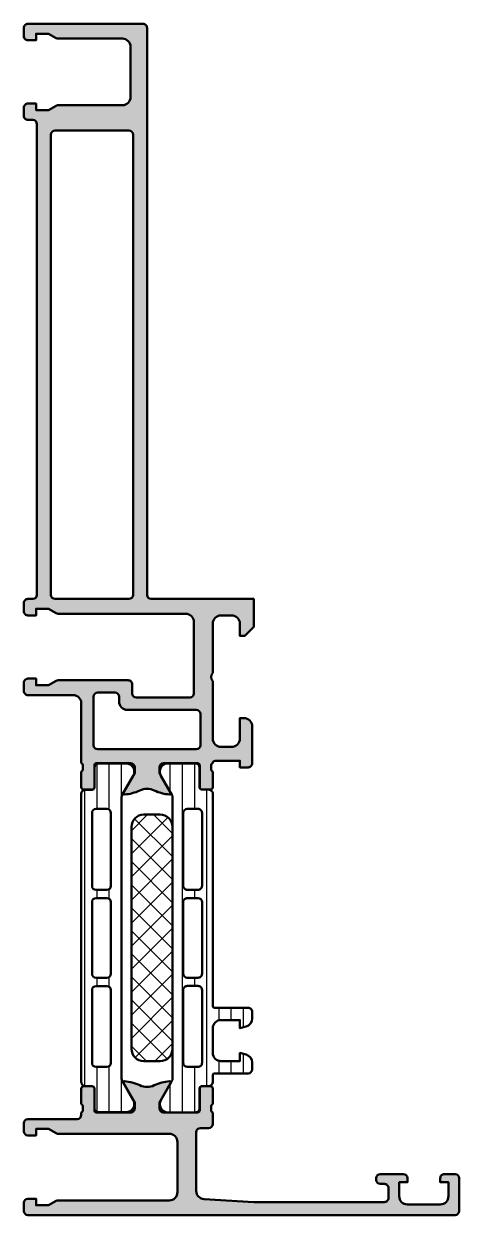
# Model space of a CAD drawing. Extents: x 0 to 53, y 0 to 145.
import ezdxf

# ---------------------------------------------------------------- set-up
doc = ezdxf.new("R2010")
doc.units = 0
for name, color, linetype, lineweight in [('0S-Alu contour', 7, 'Continuous', 50), ('0S-Alu hatch', 252, 'Continuous', 25), ('0S-Plastic contour', 254, 'Continuous', 50), ('0S-Plastic hatch', 253, 'Continuous', 25), ('0S-PT contour', 91, 'Continuous', 50), ('0S-PT hatch', 103, 'Continuous', 25)]:
    doc.layers.add(name, color=color, linetype=linetype, lineweight=lineweight)
pattern_1 = [(90, (0, 0), (-1.4859, 0), [])]

# ---------------------------------------------------------------- blocks, each defined once
blk = doc.blocks.new('503230__B120018D_7B92_4B09_B96F_3256F4E47A55_')
at = {"layer": '0S-Alu hatch'}
h = blk.add_hatch(color=256, dxfattribs=at)
edge = h.paths.add_edge_path()
edge.add_line((15.49999999999996, 74.99999999999996), (27.99999999999996, 74.99999999999996))
edge.add_line((27.99999999999996, 74.99999999999996), (27.99999999999996, 71.59999999999995))
edge.add_line((27.99999999999996, 71.59999999999995), (26.89999999999996, 70.49999999999996))
edge.add_line((26.89999999999996, 70.49999999999996), (26.29999999999995, 70.49999999999996))
edge.add_line((26.29999999999995, 70.49999999999996), (26.29999999999995, 71.99999999999997))
edge.add_arc((25.29999999999996, 71.99999999999997), 1, 0, 90)
edge.add_line((25.29999999999996, 72.99999999999997), (23.99999999999996, 72.99999999999997))
edge.add_arc((23.99999999999996, 71.99999999999997), 1, 90, 180)
edge.add_line((22.99999999999996, 71.99999999999997), (22.99999999999996, 65.99999999999996))
edge.add_arc((23.52499999999996, 65.49999999999996), 0.7250000000000015, 136.3971810272967, 223.6028189727035)
edge.add_line((22.99999999999996, 64.99999999999996), (22.99999999999996, 57.99999999999996))
edge.add_arc((23.99999999999996, 57.99999999999996), 1, 180, 270)
edge.add_line((23.99999999999996, 56.99999999999995), (25.29999999999996, 56.99999999999995))
edge.add_arc((25.29999999999996, 57.99999999999997), 1.000000000000007, 270, 360)
edge.add_line((26.29999999999996, 57.99999999999997), (26.29999999999997, 60.49999999999996))
edge.add_line((26.29999999999997, 60.49999999999996), (26.79999999999996, 60.49999999999996))
edge.add_ellipse((26.79999999999995, 59.49999999999995), major_axis=(-1.000000000000007, 0), ratio=1, start_angle=180, end_angle=269.99999999999983, ccw=False)
edge.add_line((27.79999999999996, 59.49999999999995), (27.79999999999996, 54.99999999999995))
edge.add_ellipse((27.29999999999996, 54.99999999999994), major_axis=(-0.4999999999999965, 0), ratio=1, start_angle=89.9999999999996, end_angle=180, ccw=False)
edge.add_line((27.29999999999995, 54.49999999999995), (26.29999999999997, 54.49999999999995))
edge.add_line((26.29999999999997, 54.49999999999995), (26.29999999999997, 55.29999999999995))
edge.add_line((26.29999999999997, 55.29999999999995), (23.29999999999996, 55.29999999999995))
edge.add_arc((23.29999999999996, 54.99999999999996), 0.2999999999999971, 90, 180)
edge.add_arc((23.09999999999996, 54.71715728752534), 0.3000000000000055, 109.4712206344922, 180)
edge.add_line((22.79999999999996, 54.71715728752534), (22.79999999999997, 54.28284271247457))
edge.add_arc((23.09999999999996, 54.28284271247457), 0.2999999999999971, 180, 250.5287793655103)
edge.add_line((22.99999999999997, 53.99999999999995), (22.99999999999997, 52.09999999999999))
edge.add_ellipse((22.69999999999994, 52.09999999999999), major_axis=(-0.3000000000000327, 0), ratio=1, start_angle=89.99999999999869, end_angle=180, ccw=False)
edge.add_line((22.69999999999993, 51.79999999999996), (21.71000000000001, 51.79999999999996))
edge.add_ellipse((21.71000000000002, 52.1), major_axis=(-0.3000000000000469, 0), ratio=1, start_angle=0, end_angle=89.9999999999979, ccw=False)
edge.add_line((21.40999999999997, 52.09999999999999), (21.40999999999997, 54.79999999999995))
edge.add_arc((21.20999999999996, 54.79999999999995), 0.2000000000000028, 0, 90)
edge.add_line((21.20999999999996, 54.99999999999996), (16.99999999999997, 54.99999999999996))
edge.add_arc((16.99999999999997, 54.49999999999995), 0.5, 90, 180)
edge.add_line((16.49999999999997, 54.49999999999995), (16.49999999999997, 53.79999999999996))
edge.add_line((16.49999999999997, 53.79999999999996), (17.88149545762233, 51.4071796769724))
edge.add_ellipse((17.76188021535166, 51.33811978464827), major_axis=(-0.1381197846483061, 0), ratio=1, start_angle=86.34845086326652, end_angle=209.9999999999943, ccw=False)
edge.add_ellipse((18.07152568839028, 56.19012956508521), major_axis=(-5.000000000000094, 0), ratio=1, start_angle=63.973335436396326, end_angle=86.34845086325862, ccw=False)
edge.add_arc((14.99999999999996, 49.89999999999995), 2.000000000000003, 63.97333543639591, 116.026664563604)
edge.add_ellipse((11.92847431160964, 56.19012956508512), major_axis=(-5.000000000000002, 0), ratio=1, start_angle=93.65154913674161, end_angle=116.02666456360421, ccw=False)
edge.add_ellipse((12.23811978464826, 51.33811978464826), major_axis=(-0.1381197846483007, 0), ratio=1, start_angle=-30.000000000002274, end_angle=93.65154913674257, ccw=False)
edge.add_line((12.11850454237759, 51.40717967697241), (13.49999999999996, 53.79999999999996))
edge.add_line((13.49999999999996, 53.79999999999996), (13.49999999999996, 54.49999999999995))
edge.add_arc((12.99999999999996, 54.49999999999995), 0.5000000000000018, 0, 90)
edge.add_line((12.99999999999996, 54.99999999999996), (8.789999999999964, 54.99999999999996))
edge.add_arc((8.789999999999964, 54.79999999999995), 0.2000000000000028, 90, 180)
edge.add_line((8.58999999999996, 54.79999999999995), (8.58999999999996, 52.09999999999999))
edge.add_ellipse((8.289999999999926, 52.09999999999999), major_axis=(-0.3000000000000344, 0), ratio=1, start_angle=89.99999999999898, end_angle=180, ccw=False)
edge.add_line((8.28999999999992, 51.79999999999996), (7.299999999999997, 51.79999999999996))
edge.add_ellipse((7.299999999999991, 52.09999999999999), major_axis=(-0.3000000000000327, 0), ratio=1, start_angle=0, end_angle=90.00000000000102, ccw=False)
edge.add_line((6.999999999999957, 52.09999999999999), (6.999999999999957, 53.99999999999995))
edge.add_arc((6.899999999999963, 54.28284271247457), 0.2999999999999979, 289.4712206344897, 360)
edge.add_line((7.199999999999961, 54.28284271247457), (7.19999999999996, 54.71715728752534))
edge.add_arc((6.899999999999963, 54.71715728752534), 0.2999999999999998, 0, 70.52877936550998)
edge.add_line((6.999999999999959, 54.99999999999996), (6.999999999999957, 62.29999999999995))
edge.add_arc((5.999999999999957, 62.29999999999995), 0.9999999999999991, 0, 90)
edge.add_line((5.999999999999957, 63.29999999999995), (0.4999999999999858, 63.29999999999994))
edge.add_ellipse((0.4999999999999811, 63.79999999999994), major_axis=(-0.4999999999999929, 0), ratio=1, start_angle=0, end_angle=90.00000000000063, ccw=False)
edge.add_line((-1.42e-14, 63.79999999999995), (-1.42e-14, 64.79999999999995))
edge.add_ellipse((0.499999999999981, 64.79999999999995), major_axis=(-0.4999999999999952, 0), ratio=1, start_angle=269.99999999999943, end_angle=360, ccw=False)
edge.add_line((0.4999999999999858, 65.29999999999995), (1.499999999999957, 65.29999999999995))
edge.add_line((1.499999999999957, 65.29999999999995), (1.499999999999957, 64.49999999999994))
edge.add_line((1.499999999999957, 64.49999999999994), (2.999999999999957, 64.49999999999994))
edge.add_line((2.999999999999957, 64.49999999999994), (3.923205080756844, 65.03301270189218))
edge.add_ellipse((4.173205080756866, 64.59999999999982), major_axis=(-0.5000000000001137, 0), ratio=1, start_angle=270.00000000000256, end_angle=299.9999999999954, ccw=False)
edge.add_line((4.173205080756844, 65.09999999999995), (12.69999999999996, 65.09999999999995))
edge.add_ellipse((12.69999999999996, 64.59999999999995), major_axis=(-0.5, 0), ratio=1, start_angle=180, end_angle=270.0000000000006, ccw=False)
edge.add_line((13.19999999999996, 64.59999999999995), (13.19999999999996, 63.49999999999996))
edge.add_arc((13.69999999999996, 63.49999999999996), 0.5, 180, 270)
edge.add_line((13.69999999999996, 62.99999999999996), (20.19999999999996, 62.99999999999996))
edge.add_arc((20.19999999999996, 63.49999999999996), 0.5, 270, 360)
edge.add_line((20.69999999999996, 63.49999999999996), (20.69999999999996, 72.19999999999996))
edge.add_arc((19.69999999999996, 72.19999999999996), 1.000000000000003, 0, 90)
edge.add_line((19.69999999999996, 73.19999999999996), (4.173205080756844, 73.19999999999996))
edge.add_ellipse((4.173205080756755, 73.69999999999968), major_axis=(-0.4999999999997158, 0), ratio=1, start_angle=59.9999999999925, end_angle=90.00000000001017, ccw=False)
edge.add_line((3.92320508075684, 73.26698729810774), (2.999999999999957, 73.79999999999995))
edge.add_line((2.999999999999957, 73.79999999999995), (1.499999999999957, 73.79999999999995))
edge.add_line((1.499999999999957, 73.79999999999995), (1.499999999999957, 72.99999999999996))
edge.add_line((1.499999999999957, 72.99999999999996), (0.4999999999999716, 72.99999999999996))
edge.add_ellipse((0.4999999999999669, 73.49999999999996), major_axis=(-0.5, 0), ratio=1, start_angle=0, end_angle=90.00000000000063, ccw=False)
edge.add_line((-2.84e-14, 73.49999999999996), (-2.84e-14, 74.49999999999994))
edge.add_ellipse((0.4999999999999668, 74.49999999999994), major_axis=(-0.4999999999999952, 0), ratio=1, start_angle=269.99999999999943, end_angle=360, ccw=False)
edge.add_line((0.4999999999999716, 74.99999999999996), (1.09999999999998, 74.99999999999996))
edge.add_arc((1.09999999999998, 75.49999999999996), 0.5, 270, 360)
edge.add_line((1.59999999999998, 75.49999999999996), (1.599999999999965, 132.7999999999999))
edge.add_arc((1.099999999999965, 132.7999999999999), 0.4999999999999965, 0, 90)
edge.add_line((1.099999999999965, 133.2999999999999), (0.4999999999999574, 133.2999999999999))
edge.add_ellipse((0.4999999999999527, 133.7999999999999), major_axis=(-0.5, 0), ratio=1, start_angle=0, end_angle=90.00000000000063, ccw=False)
edge.add_line((-4.26e-14, 133.7999999999999), (-4.26e-14, 134.7999999999999))
edge.add_ellipse((0.4999999999999526, 134.7999999999999), major_axis=(-0.4999999999999952, 0), ratio=1, start_angle=269.99999999999943, end_angle=360, ccw=False)
edge.add_line((0.4999999999999574, 135.2999999999999), (1.499999999999971, 135.2999999999999))
edge.add_line((1.499999999999971, 135.2999999999999), (1.499999999999971, 134.4999999999999))
edge.add_line((1.499999999999971, 134.4999999999999), (2.999999999999957, 134.4999999999999))
edge.add_line((2.999999999999957, 134.4999999999999), (3.923205080756872, 135.0330127018922))
edge.add_ellipse((4.173205080756755, 134.6000000000004), major_axis=(-0.4999999999994901, 0), ratio=1, start_angle=269.9999999999866, end_angle=300.00000000001825, ccw=False)
edge.add_line((4.173205080756872, 135.0999999999999), (11.99999999999995, 135.0999999999999))
edge.add_arc((11.99999999999995, 136.0999999999999), 1, 270, 360)
edge.add_line((12.99999999999996, 136.0999999999999), (12.99999999999996, 142.1999999999999))
edge.add_arc((11.99999999999995, 142.1999999999999), 1, 0, 90)
edge.add_line((11.99999999999995, 143.1999999999999), (4.173205080756858, 143.1999999999999))
edge.add_ellipse((4.173205080756795, 143.6999999999998), major_axis=(-0.4999999999998579, 0), ratio=1, start_angle=60, end_angle=90.00000000000722, ccw=False)
edge.add_line((3.923205080756865, 143.2669872981077), (2.999999999999957, 143.7999999999999))
edge.add_line((2.999999999999957, 143.7999999999999), (1.499999999999957, 143.7999999999999))
edge.add_line((1.499999999999957, 143.7999999999999), (1.499999999999957, 142.9999999999999))
edge.add_line((1.499999999999957, 142.9999999999999), (0.4999999999999574, 142.9999999999999))
edge.add_ellipse((0.4999999999999527, 143.4999999999999), major_axis=(-0.5, 0), ratio=1, start_angle=0, end_angle=90.00000000000063, ccw=False)
edge.add_line((-4.26e-14, 143.4999999999999), (-4.26e-14, 144.4999999999999))
edge.add_ellipse((0.4999999999999526, 144.4999999999999), major_axis=(-0.4999999999999952, 0), ratio=1, start_angle=269.99999999999943, end_angle=360, ccw=False)
edge.add_line((0.4999999999999574, 144.9999999999999), (14.49999999999995, 144.9999999999999))
edge.add_ellipse((14.49999999999996, 144.4999999999999), major_axis=(-0.5, 0), ratio=1, start_angle=180, end_angle=270.0000000000004, ccw=False)
edge.add_line((14.99999999999996, 144.4999999999999), (14.99999999999996, 75.49999999999996))
edge.add_arc((15.49999999999996, 75.49999999999996), 0.5, 180, 270)
edge = h.paths.add_edge_path()
edge.add_arc((3.799999999999954, 131.4999999999999), 0.5, 90, 180)
edge.add_line((3.299999999999954, 131.4999999999999), (3.299999999999968, 75.49999999999996))
edge.add_arc((3.799999999999968, 75.49999999999996), 0.5, 180, 270)
edge.add_line((3.799999999999968, 74.99999999999996), (12.79999999999997, 74.99999999999996))
edge.add_arc((12.79999999999997, 75.49999999999996), 0.5, 270, 360)
edge.add_line((13.29999999999997, 75.49999999999996), (13.29999999999995, 131.4999999999999))
edge.add_arc((12.79999999999995, 131.4999999999999), 0.4999999999999983, 0, 90)
edge.add_line((12.79999999999995, 131.9999999999999), (3.799999999999954, 131.9999999999999))
edge = h.paths.add_edge_path()
edge.add_line((11.59999999999995, 62.49999999999996), (11.59999999999995, 63.09999999999996))
edge.add_arc((11.09999999999995, 63.09999999999996), 0.5, 0, 90)
edge.add_line((11.09999999999995, 63.59999999999995), (8.999999999999957, 63.59999999999995))
edge.add_arc((8.999999999999957, 63.09999999999996), 0.4999999999999929, 90, 180)
edge.add_line((8.499999999999957, 63.09999999999996), (8.499999999999957, 57.19999999999996))
edge.add_arc((8.999999999999957, 57.19999999999996), 0.5, 180, 270)
edge.add_line((8.999999999999957, 56.69999999999996), (20.99999999999997, 56.69999999999996))
edge.add_arc((20.99999999999997, 57.19999999999996), 0.5, 270, 360)
edge.add_line((21.49999999999996, 57.19999999999996), (21.49999999999997, 60.99999999999996))
edge.add_arc((20.99999999999997, 60.99999999999996), 0.4999999999999965, 0, 90)
edge.add_line((20.99999999999997, 61.49999999999995), (12.59999999999995, 61.49999999999995))
edge.add_ellipse((12.59999999999995, 62.49999999999996), major_axis=(-1, 0), ratio=1, start_angle=0, end_angle=90, ccw=False)
at = {"layer": '0S-Alu contour', "color": 7}
for points in [[(-4.26e-14, 143.4999999999999), (-4.26e-14, 144.4999999999999)], [(0.4999999999999574, 144.9999999999999), (14.49999999999995, 144.9999999999999)], [(3.923205080756865, 143.2669872981077), (2.999999999999957, 143.7999999999999), (1.499999999999957, 143.7999999999999), (1.499999999999957, 142.9999999999999), (0.4999999999999574, 142.9999999999999)], [(14.99999999999996, 144.4999999999999), (14.99999999999996, 75.49999999999996)], [(11.99999999999995, 143.1999999999999), (4.173205080756858, 143.1999999999999)], [(12.99999999999996, 136.0999999999999), (12.99999999999996, 142.1999999999999)], [(0.4999999999999574, 135.2999999999999), (1.499999999999971, 135.2999999999999), (1.499999999999971, 134.4999999999999), (2.999999999999957, 134.4999999999999), (3.923205080756872, 135.0330127018922)], [(4.173205080756872, 135.0999999999999), (11.99999999999995, 135.0999999999999)], [(-4.26e-14, 133.7999999999999), (-4.26e-14, 134.7999999999999)], [(1.099999999999965, 133.2999999999999), (0.4999999999999574, 133.2999999999999)], [(1.59999999999998, 75.49999999999996), (1.599999999999965, 132.7999999999999)], [(12.79999999999995, 131.9999999999999), (3.799999999999954, 131.9999999999999)], [(3.299999999999954, 131.4999999999999), (3.299999999999968, 75.49999999999996)], [(13.29999999999997, 75.49999999999996), (13.29999999999995, 131.4999999999999)], [(-2.84e-14, 73.49999999999996), (-2.84e-14, 74.49999999999994)], [(0.4999999999999716, 74.99999999999996), (1.09999999999998, 74.99999999999996)], [(3.799999999999968, 74.99999999999996), (12.79999999999997, 74.99999999999996)], [(15.49999999999996, 74.99999999999996), (27.99999999999996, 74.99999999999996), (27.99999999999996, 71.59999999999995), (26.89999999999996, 70.49999999999996), (26.29999999999995, 70.49999999999996), (26.29999999999995, 71.99999999999997)], [(3.92320508075684, 73.26698729810774), (2.999999999999957, 73.79999999999995), (1.499999999999957, 73.79999999999995), (1.499999999999957, 72.99999999999996), (0.4999999999999716, 72.99999999999996)], [(19.69999999999996, 73.19999999999996), (4.173205080756844, 73.19999999999996)], [(25.29999999999996, 72.99999999999997), (23.99999999999996, 72.99999999999997)], [(20.69999999999996, 63.49999999999996), (20.69999999999996, 72.19999999999996)], [(22.99999999999996, 71.99999999999997), (22.99999999999996, 65.99999999999996)], [(0.4999999999999858, 65.29999999999995), (1.499999999999957, 65.29999999999995), (1.499999999999957, 64.49999999999994), (2.999999999999957, 64.49999999999994), (3.923205080756844, 65.03301270189218)], [(-1.42e-14, 63.79999999999995), (-1.42e-14, 64.79999999999995)], [(4.173205080756844, 65.09999999999995), (12.69999999999996, 65.09999999999995)], [(13.19999999999996, 64.59999999999995), (13.19999999999996, 63.49999999999996)], [(22.99999999999996, 64.99999999999996), (22.99999999999996, 57.99999999999996)], [(5.999999999999957, 63.29999999999995), (0.4999999999999858, 63.29999999999994)], [(8.499999999999957, 63.09999999999996), (8.499999999999957, 57.19999999999996)], [(11.09999999999995, 63.59999999999995), (8.999999999999957, 63.59999999999995)], [(11.59999999999995, 62.49999999999996), (11.59999999999995, 63.09999999999996)], [(13.69999999999996, 62.99999999999996), (20.19999999999996, 62.99999999999996)], [(6.999999999999959, 54.99999999999996), (6.999999999999957, 62.29999999999995)], [(20.99999999999997, 61.49999999999995), (12.59999999999995, 61.49999999999995)], [(21.49999999999996, 57.19999999999996), (21.49999999999997, 60.99999999999996)], [(26.29999999999996, 57.99999999999997), (26.29999999999997, 60.49999999999996), (26.79999999999996, 60.49999999999996)], [(27.79999999999996, 59.49999999999995), (27.79999999999996, 54.99999999999995)], [(8.999999999999957, 56.69999999999996), (20.99999999999997, 56.69999999999996)], [(23.99999999999996, 56.99999999999995), (25.29999999999996, 56.99999999999995)], [(27.29999999999995, 54.49999999999995), (26.29999999999997, 54.49999999999995), (26.29999999999997, 55.29999999999995), (23.29999999999996, 55.29999999999995)], [(6.999999999999957, 52.09999999999999), (6.999999999999957, 53.99999999999995)], [(7.199999999999961, 54.28284271247457), (7.19999999999996, 54.71715728752534)], [(8.58999999999996, 54.79999999999995), (8.58999999999996, 52.09999999999999)], [(12.99999999999996, 54.99999999999996), (8.789999999999964, 54.99999999999996)], [(12.11850454237759, 51.40717967697241), (13.49999999999996, 53.79999999999996), (13.49999999999996, 54.49999999999995)], [(16.49999999999997, 54.49999999999995), (16.49999999999997, 53.79999999999996), (17.88149545762233, 51.4071796769724)], [(21.20999999999996, 54.99999999999996), (16.99999999999997, 54.99999999999996)], [(21.40999999999997, 52.09999999999999), (21.40999999999997, 54.79999999999995)], [(22.79999999999996, 54.71715728752534), (22.79999999999997, 54.28284271247457)], [(22.99999999999997, 53.99999999999995), (22.99999999999997, 52.09999999999999)], [(8.28999999999992, 51.79999999999996), (7.299999999999997, 51.79999999999996)], [(22.69999999999993, 51.79999999999996), (21.71000000000001, 51.79999999999996)]]:
    blk.add_lwpolyline(points, dxfattribs=at)
at = {"layer": '0S-Alu contour', "color": 7, "extrusion": (0, 0, -1)}
for centre, radius, start, end in [((-0.4999999999999526, 144.4999999999999), 0.4999999999999952, 0, 90.00000000000055), ((-14.49999999999996, 144.4999999999999), 0.5, 89.99999999999959, 180), ((-0.4999999999999527, 143.4999999999999), 0.5, 269.9999999999994, 0), ((-4.173205080756795, 143.6999999999998), 0.4999999999998579, 269.9999999999928, 300), ((-0.4999999999999526, 134.7999999999999), 0.4999999999999952, 0, 90.00000000000055), ((-4.173205080756755, 134.6000000000004), 0.4999999999994901, 59.99999999998177, 90.00000000001342), ((-0.4999999999999527, 133.7999999999999), 0.5, 269.9999999999994, 0), ((-0.4999999999999668, 74.49999999999994), 0.4999999999999952, 0, 90.00000000000055), ((-0.4999999999999669, 73.49999999999996), 0.5, 269.9999999999994, 0), ((-4.173205080756755, 73.69999999999968), 0.4999999999997158, 269.9999999999898, 300.0000000000075), ((-0.499999999999981, 64.79999999999995), 0.4999999999999952, 0, 90.00000000000055), ((-4.173205080756866, 64.59999999999982), 0.5000000000001137, 60.00000000000459, 89.99999999999746), ((-12.69999999999996, 64.59999999999995), 0.5, 89.99999999999939, 180), ((-0.4999999999999811, 63.79999999999994), 0.4999999999999929, 269.9999999999994, 0), ((-12.59999999999995, 62.49999999999996), 1, 270, 0), ((-26.79999999999995, 59.49999999999995), 1.000000000000007, 90.00000000000018, 180), ((-27.29999999999996, 54.99999999999994), 0.4999999999999965, 180, 270.0000000000004), ((-7.299999999999991, 52.09999999999999), 0.3000000000000327, 269.999999999999, 0), ((-8.289999999999926, 52.09999999999999), 0.3000000000000345, 180, 270.000000000001), ((-12.23811978464826, 51.33811978464826), 0.1381197846483007, 266.3484508632574, 30.00000000000228), ((-11.92847431160964, 56.19012956508512), 5.000000000000003, 243.9733354363959, 266.3484508632584), ((-18.07152568839028, 56.19012956508521), 5.000000000000094, 273.6515491367414, 296.0266645636038), ((-17.76188021535166, 51.33811978464827), 0.1381197846483061, 150.0000000000057, 273.6515491367335), ((-21.71000000000002, 52.1), 0.3000000000000469, 270.0000000000021, 0), ((-22.69999999999994, 52.09999999999999), 0.3000000000000327, 180, 270.0000000000013)]:
    blk.add_arc(centre, radius, start, end, dxfattribs=at)
at = {"layer": '0S-Alu contour', "color": 7}
for centre, radius, start, end in [((11.99999999999995, 142.1999999999999), 1, 0, 90), ((11.99999999999995, 136.0999999999999), 1, 270, 0), ((1.099999999999965, 132.7999999999999), 0.4999999999999965, 0, 90), ((3.799999999999954, 131.4999999999999), 0.5, 90, 180), ((12.79999999999995, 131.4999999999999), 0.4999999999999983, 0, 90), ((1.09999999999998, 75.49999999999996), 0.5, 270, 0), ((3.799999999999968, 75.49999999999996), 0.5, 180, 270), ((12.79999999999997, 75.49999999999996), 0.5, 270, 0), ((15.49999999999996, 75.49999999999996), 0.5, 180, 270), ((19.69999999999996, 72.19999999999996), 1.000000000000003, 0, 90), ((23.99999999999996, 71.99999999999997), 1, 90, 180), ((25.29999999999996, 71.99999999999997), 1, 0, 90), ((23.52499999999996, 65.49999999999996), 0.7250000000000015, 136.3971810272967, 223.6028189727035), ((5.999999999999957, 62.29999999999995), 0.9999999999999991, 0, 90), ((8.999999999999957, 63.09999999999996), 0.4999999999999929, 90, 180), ((11.09999999999995, 63.09999999999996), 0.5, 0, 90), ((13.69999999999996, 63.49999999999996), 0.5, 180, 270), ((20.19999999999996, 63.49999999999996), 0.5, 270, 0), ((20.99999999999997, 60.99999999999996), 0.4999999999999965, 0, 90), ((8.999999999999957, 57.19999999999996), 0.5, 180, 270), ((20.99999999999997, 57.19999999999996), 0.5, 270, 0), ((23.99999999999996, 57.99999999999996), 1, 180, 270), ((25.29999999999996, 57.99999999999997), 1.000000000000007, 270, 0), ((23.29999999999996, 54.99999999999996), 0.2999999999999971, 90, 180), ((6.899999999999963, 54.71715728752534), 0.2999999999999998, 0, 70.52877936550998), ((6.899999999999963, 54.28284271247457), 0.2999999999999979, 289.4712206344897, 0), ((8.789999999999964, 54.79999999999995), 0.2000000000000028, 90, 180), ((12.99999999999996, 54.49999999999995), 0.5000000000000018, 0, 90), ((16.99999999999997, 54.49999999999995), 0.5, 90, 180), ((21.20999999999996, 54.79999999999995), 0.2000000000000028, 0, 90), ((23.09999999999996, 54.71715728752534), 0.3000000000000055, 109.4712206344922, 180), ((23.09999999999996, 54.28284271247457), 0.2999999999999971, 180, 250.5287793655103), ((14.99999999999996, 49.89999999999995), 2.000000000000003, 63.97333543639591, 116.026664563604)]:
    blk.add_arc(centre, radius, start, end, dxfattribs=at)
blk = doc.blocks.new('503240__D6E09CBC_6D6F_4DCB_867B_998CD6CAD78D_')
at = {"layer": '0S-Alu hatch'}
h = blk.add_hatch(color=256, dxfattribs=at)
edge = h.paths.add_edge_path()
edge.add_line((52.5, 4.999999999999981), (51.20000000000001, 4.999999999999983))
edge.add_arc((51.19999999999999, 4.499999999999978), 0.5, 89.99999999999675, 180)
edge.add_line((50.69999999999999, 4.499999999999978), (50.69999999999999, 3.999999999999984))
edge.add_line((50.69999999999999, 3.999999999999984), (51.70000000000001, 3.999999999999984))
edge.add_line((51.70000000000001, 3.999999999999984), (51.70000000000001, 2.299999999999982))
edge.add_ellipse((50.70000000000002, 2.299999999999984), major_axis=(-1, 0), ratio=1, start_angle=90, end_angle=180, ccw=False)
edge.add_line((50.70000000000002, 1.299999999999981), (46.69999999999999, 1.299999999999973))
edge.add_ellipse((46.69999999999999, 2.299999999999977), major_axis=(-1.000000000000004, 0), ratio=1, start_angle=0, end_angle=90, ccw=False)
edge.add_line((45.69999999999998, 2.299999999999979), (45.69999999999999, 3.99999999999998))
edge.add_line((45.69999999999999, 3.99999999999998), (46.70000000000001, 3.999999999999981))
edge.add_line((46.70000000000001, 3.999999999999981), (46.70000000000001, 4.499999999999979))
edge.add_arc((46.20000000000001, 4.49999999999998), 0.5, 0, 90)
edge.add_line((46.20000000000001, 4.99999999999998), (43.4, 4.999999999999976))
edge.add_arc((43.4, 4.499999999999976), 0.5, 90, 180)
edge.add_line((42.9, 4.499999999999976), (42.9, 4.29999999999998))
edge.add_arc((43.4, 4.29999999999998), 0.5, 180, 270)
edge.add_line((43.4, 3.79999999999998), (43.9, 3.799999999999978))
edge.add_ellipse((43.90000000000001, 3.299999999999985), major_axis=(-0.4999999999999929, 0), ratio=1, start_angle=180, end_angle=270.0000000000008, ccw=False)
edge.add_line((44.4, 3.299999999999979), (44.4, 2.09999999999998))
edge.add_ellipse((43.90000000000001, 2.099999999999975), major_axis=(-0.4999999999999929, 0), ratio=1, start_angle=89.9999999999992, end_angle=180, ccw=False)
edge.add_line((43.9, 1.599999999999979), (28, 1.599999999999976))
edge.add_line((28, 1.599999999999976), (21.94295020946149, 1.946117130887912))
edge.add_ellipse((22.00000000000001, 2.944488465311891), major_axis=(-1.000000000000002, 0), ratio=1, start_angle=0, end_angle=86.7295120768162, ccw=False)
edge.add_line((21, 2.944488465311889), (21, 10.09999999999999))
edge.add_ellipse((21.5, 10.09999999999999), major_axis=(-0.5000000000000036, 0), ratio=1, start_angle=270.00000000000205, end_angle=360, ccw=False)
edge.add_line((21.49999999999999, 10.59999999999999), (22.5, 10.59999999999999))
edge.add_arc((22.5, 11.09999999999999), 0.5, 270, 360)
edge.add_line((23, 11.09999999999999), (23, 12.49999999999998))
edge.add_ellipse((23.1, 12.78284271247461), major_axis=(-0.3000000000000009, 0), ratio=1, start_angle=0, end_angle=70.52877936551062, ccw=False)
edge.add_line((22.79999999999999, 12.7828427124746), (22.8, 13.21715728752537))
edge.add_ellipse((23.1, 13.21715728752537), major_axis=(-0.2999999999999971, 0), ratio=1, start_angle=289.47122063448967, end_angle=360, ccw=False)
edge.add_line((23, 13.49999999999999), (23, 15.39999999999995))
edge.add_arc((22.69999999999996, 15.39999999999995), 0.3000000000000398, 0, 90)
edge.add_line((22.69999999999996, 15.69999999999999), (21.71000000000004, 15.69999999999999))
edge.add_arc((21.71000000000004, 15.39999999999995), 0.3000000000000398, 90, 180)
edge.add_line((21.41, 15.39999999999995), (21.41, 12.69999999999999))
edge.add_ellipse((21.20999999999999, 12.69999999999999), major_axis=(-0.2000000000000028, 0), ratio=1, start_angle=90, end_angle=180, ccw=False)
edge.add_line((21.20999999999999, 12.49999999999999), (17, 12.49999999999998))
edge.add_ellipse((17.00000000000001, 12.99999999999999), major_axis=(-0.5000000000000054, 0), ratio=1, start_angle=0, end_angle=89.9999999999992, ccw=False)
edge.add_line((16.5, 12.99999999999998), (16.5, 13.69999999999998))
edge.add_line((16.5, 13.69999999999998), (17.88149545762235, 16.09282032302754))
edge.add_arc((17.76188021535169, 16.16188021535169), 0.1381197846483005, 329.9999999999988, 453.6515491367425)
edge.add_arc((18.07152568839032, 11.30987043491482), 5.000000000000001, 93.65154913674176, 116.0266645636044)
edge.add_ellipse((15, 17.59999999999998), major_axis=(-1.999999999999996, 0), ratio=1, start_angle=63.97333543639593, end_angle=116.02666456360379, ccw=False)
edge.add_arc((11.92847431160969, 11.30987043491481), 5.000000000000004, 63.97333543639599, 86.34845086325873)
edge.add_arc((12.23811978464829, 16.16188021535168), 0.1381197846482999, 86.3484508632632, 209.999999999999)
edge.add_line((12.11850454237762, 16.09282032302753), (13.49999999999998, 13.69999999999998))
edge.add_line((13.49999999999998, 13.69999999999998), (13.5, 12.99999999999998))
edge.add_ellipse((13, 12.99999999999998), major_axis=(-0.4999999999999965, 0), ratio=1, start_angle=89.9999999999979, end_angle=180, ccw=False)
edge.add_line((12.99999999999998, 12.49999999999998), (8.789999999999992, 12.49999999999997))
edge.add_ellipse((8.789999999999994, 12.69999999999998), major_axis=(-0.2000000000000011, 0), ratio=1, start_angle=0, end_angle=89.99999999999949, ccw=False)
edge.add_line((8.589999999999993, 12.69999999999998), (8.58999999999999, 15.39999999999993))
edge.add_arc((8.28999999999995, 15.39999999999993), 0.3000000000000398, 0, 90)
edge.add_line((8.28999999999995, 15.69999999999997), (7.300000000000025, 15.69999999999997))
edge.add_arc((7.300000000000025, 15.39999999999993), 0.3000000000000398, 90, 180)
edge.add_line((6.999999999999985, 15.39999999999993), (7, 13.49999999999997))
edge.add_ellipse((6.899999999999988, 13.21715728752536), major_axis=(-0.3000000000000032, 0), ratio=1, start_angle=180, end_angle=250.52877936550732, ccw=False)
edge.add_line((7.199999999999992, 13.21715728752536), (7.199999999999988, 12.78284271247459))
edge.add_ellipse((6.899999999999998, 12.78284271247458), major_axis=(-0.29999999999999, 0), ratio=1, start_angle=109.4712206344889, end_angle=180, ccw=False)
edge.add_line((6.999999999999986, 12.49999999999997), (6.999999999999985, 12.19999999999999))
edge.add_ellipse((6.499999999999984, 12.19999999999999), major_axis=(-0.5000000000000009, 0), ratio=1, start_angle=90.00000000000011, end_angle=180, ccw=False)
edge.add_line((6.499999999999985, 11.69999999999999), (0.5, 11.69999999999999))
edge.add_arc((0.5, 11.19999999999999), 0.5, 90, 180)
edge.add_line((0, 11.19999999999999), (0, 10.19999999999999))
edge.add_arc((0.5, 10.19999999999999), 0.5, 180, 269.9999999999999)
edge.add_line((0.4999999999999998, 9.699999999999996), (1.5, 9.699999999999996))
edge.add_line((1.5, 9.699999999999996), (1.5, 10.49999999999999))
edge.add_line((1.5, 10.49999999999999), (3, 10.49999999999999))
edge.add_line((3, 10.49999999999999), (3.923205080756886, 9.966987298107776))
edge.add_arc((4.173205080756886, 10.4), 0.4999999999999973, 240, 270)
edge.add_line((4.173205080756886, 9.899999999999999), (17.69999999999999, 9.90000000000001))
edge.add_ellipse((17.69999999999998, 8.900000000000007), major_axis=(-1.000000000000001, 0), ratio=1, start_angle=180, end_angle=269.99999999999983, ccw=False)
edge.add_line((18.69999999999999, 8.90000000000001), (18.69999999999999, 2.800000000000004))
edge.add_ellipse((17.69999999999999, 2.8), major_axis=(-0.9999999999999964, 0), ratio=1, start_angle=89.99999999999977, end_angle=180, ccw=False)
edge.add_line((17.69999999999999, 1.800000000000004), (4.173205080756886, 1.800000000000001))
edge.add_arc((4.173205080756886, 1.3), 0.5000000000000014, 90, 119.9999999999999)
edge.add_line((3.923205080756886, 1.733012701892221), (3, 1.2))
edge.add_line((3, 1.2), (1.5, 1.199999999999999))
edge.add_line((1.5, 1.199999999999999), (1.5, 2))
edge.add_line((1.5, 2), (0.5, 2))
edge.add_arc((0.5, 1.5), 0.5, 90, 180)
edge.add_line((0, 1.5), (0, 0.499999999999953))
edge.add_arc((0.5, 0.4999999999999521), 0.4999999999999992, 180, 269.9999999999999)
edge.add_line((0.4999999999999998, -4.71e-14), (52.5, -1.53e-14))
edge.add_arc((52.5, 0.4999999999999849), 0.5, 270, 360)
edge.add_line((53, 0.4999999999999849), (53, 4.499999999999983))
edge.add_arc((52.5, 4.499999999999982), 0.5, 0, 90)
at = {"layer": '0S-Alu contour', "color": 7}
for points in [[(12.11850454237762, 16.09282032302753), (13.49999999999998, 13.69999999999998), (13.5, 12.99999999999998)], [(16.5, 12.99999999999998), (16.5, 13.69999999999998), (17.88149545762235, 16.09282032302754)], [(6.999999999999985, 15.39999999999993), (7, 13.49999999999997)], [(8.28999999999995, 15.69999999999997), (7.300000000000025, 15.69999999999997)], [(8.589999999999993, 12.69999999999998), (8.58999999999999, 15.39999999999993)], [(21.41, 15.39999999999995), (21.41, 12.69999999999999)], [(22.69999999999996, 15.69999999999999), (21.71000000000004, 15.69999999999999)], [(23, 13.49999999999999), (23, 15.39999999999995)], [(7.199999999999992, 13.21715728752536), (7.199999999999988, 12.78284271247459)], [(22.79999999999999, 12.7828427124746), (22.8, 13.21715728752537)], [(6.499999999999985, 11.69999999999999), (0.5, 11.69999999999999)], [(6.999999999999986, 12.49999999999997), (6.999999999999985, 12.19999999999999)], [(12.99999999999998, 12.49999999999998), (8.789999999999992, 12.49999999999997)], [(21.20999999999999, 12.49999999999999), (17, 12.49999999999998)], [(23, 11.09999999999999), (23, 12.49999999999998)], [(0, 11.19999999999999), (0, 10.19999999999999)], [(0.4999999999999998, 9.699999999999996), (1.5, 9.699999999999996), (1.5, 10.49999999999999), (3, 10.49999999999999), (3.923205080756886, 9.966987298107776)], [(21.49999999999999, 10.59999999999999), (22.5, 10.59999999999999)], [(4.173205080756886, 9.899999999999999), (17.69999999999999, 9.90000000000001)], [(18.69999999999999, 8.90000000000001), (18.69999999999999, 2.800000000000004)], [(21, 2.944488465311889), (21, 10.09999999999999)], [(42.9, 4.499999999999976), (42.9, 4.29999999999998)], [(46.20000000000001, 4.99999999999998), (43.4, 4.999999999999976)], [(45.69999999999998, 2.299999999999979), (45.69999999999999, 3.99999999999998), (46.70000000000001, 3.999999999999981), (46.70000000000001, 4.499999999999979)], [(50.69999999999999, 4.499999999999978), (50.69999999999999, 3.999999999999984), (51.70000000000001, 3.999999999999984), (51.70000000000001, 2.299999999999982)], [(52.5, 4.999999999999981), (51.20000000000001, 4.999999999999983)], [(53, 0.4999999999999849), (53, 4.499999999999983)], [(43.4, 3.79999999999998), (43.9, 3.799999999999978)], [(44.4, 3.299999999999979), (44.4, 2.09999999999998)], [(0, 1.5), (0, 0.499999999999953)], [(3.923205080756886, 1.733012701892221), (3, 1.2), (1.5, 1.199999999999999), (1.5, 2), (0.5, 2)], [(17.69999999999999, 1.800000000000004), (4.173205080756886, 1.800000000000001)], [(43.9, 1.599999999999979), (28, 1.599999999999976), (21.94295020946149, 1.946117130887912)], [(50.70000000000002, 1.299999999999981), (46.69999999999999, 1.299999999999973)], [(0.4999999999999998, -4.71e-14), (52.5, -1.53e-14)]]:
    blk.add_lwpolyline(points, dxfattribs=at)
for centre, radius, start, end in [((12.23811978464829, 16.16188021535168), 0.1381197846482999, 86.3484508632632, 209.999999999999), ((11.92847431160969, 11.30987043491481), 5.000000000000004, 63.97333543639599, 86.34845086325873), ((18.07152568839032, 11.30987043491482), 5.000000000000001, 93.65154913674176, 116.0266645636044), ((17.76188021535169, 16.16188021535169), 0.1381197846483005, 329.9999999999988, 93.6515491367426), ((7.300000000000025, 15.39999999999993), 0.3000000000000398, 90, 180), ((8.28999999999995, 15.39999999999993), 0.3000000000000398, 0, 90), ((21.71000000000004, 15.39999999999995), 0.3000000000000398, 90, 180), ((22.69999999999996, 15.39999999999995), 0.3000000000000398, 0, 90), ((0.5, 11.19999999999999), 0.5, 90, 180), ((0.5, 10.19999999999999), 0.5, 180, 269.9999999999999), ((22.5, 11.09999999999999), 0.5, 270, 0), ((4.173205080756886, 10.4), 0.4999999999999973, 240, 270), ((43.4, 4.499999999999976), 0.5, 90, 180), ((46.20000000000001, 4.49999999999998), 0.5, 0, 90), ((51.19999999999999, 4.499999999999978), 0.5, 89.99999999999675, 180), ((52.5, 4.499999999999982), 0.5, 0, 90), ((43.4, 4.29999999999998), 0.5, 180, 270), ((0.5, 1.5), 0.5, 90, 180), ((4.173205080756886, 1.3), 0.5000000000000014, 90, 119.9999999999999), ((0.5, 0.4999999999999521), 0.4999999999999992, 180, 269.9999999999999), ((52.5, 0.4999999999999849), 0.5, 270, 0)]:
    blk.add_arc(centre, radius, start, end, dxfattribs=at)
at = {"layer": '0S-Alu contour', "color": 7, "extrusion": (0, 0, -1)}
for centre, radius, start, end in [((-15, 17.59999999999998), 1.999999999999996, 243.9733354363962, 296.0266645636041), ((-6.899999999999988, 13.21715728752536), 0.3000000000000032, 109.4712206344927, 180), ((-23.1, 13.21715728752537), 0.2999999999999971, 0, 70.5287793655103), ((-6.499999999999984, 12.19999999999999), 0.5000000000000009, 180, 269.9999999999999), ((-6.899999999999998, 12.78284271247458), 0.29999999999999, 180, 250.5287793655111), ((-8.789999999999994, 12.69999999999998), 0.2000000000000011, 270.0000000000005, 0), ((-13, 12.99999999999998), 0.4999999999999965, 180, 270.0000000000021), ((-17.00000000000001, 12.99999999999999), 0.5000000000000054, 270.0000000000008, 0), ((-21.20999999999999, 12.69999999999999), 0.2000000000000028, 180, 270), ((-23.1, 12.78284271247461), 0.3000000000000009, 289.4712206344895, 0), ((-21.5, 10.09999999999999), 0.5000000000000036, 0, 89.99999999999797), ((-17.69999999999998, 8.900000000000007), 1.000000000000001, 90.00000000000018, 180), ((-22.00000000000001, 2.944488465311891), 1.000000000000002, 273.2704879231838, 0), ((-43.90000000000001, 3.299999999999985), 0.4999999999999929, 89.9999999999992, 180), ((-17.69999999999999, 2.8), 0.9999999999999964, 180, 270.0000000000002), ((-43.90000000000001, 2.099999999999975), 0.4999999999999929, 180, 270.0000000000008), ((-46.69999999999999, 2.299999999999977), 1.000000000000004, 270, 0), ((-50.70000000000002, 2.299999999999984), 1, 180, 270)]:
    blk.add_arc(centre, radius, start, end, dxfattribs=at)
blk = doc.blocks.new('284027__9A96D7A6_E0F6_415E_BAE8_3B94A9AFBC19___30434011_8CEE_4AD6_9F94_7BA5446DF5F0_')
at = {"layer": '0S-Plastic hatch'}
h = blk.add_hatch(dxfattribs=at)
h.set_pattern_fill('ANSI31', color=256, scale=0.4680000000000001, angle=45, style=0)
h.set_pattern_definition(pattern_1)
edge = h.paths.add_edge_path()
edge.add_arc((27.3, 24.75), 0.4999999999999894, 0, 90.0000000000004)
edge.add_line((27.3, 25.24999999999999), (23.2, 25.24999999999999))
edge.add_ellipse((23.19999999999998, 25.44999999999998), major_axis=(-0.1999999999999886, 0), ratio=1, start_angle=0, end_angle=90.00000000000807, ccw=False)
edge.add_line((22.99999999999998, 25.44999999999998), (23, 51.29))
edge.add_arc((22.50000000000001, 51.29000000000001), 0.4999999999999858, 0, 90.0000000000016)
edge.add_line((22.5, 51.79), (21.7, 51.79))
edge.add_ellipse((21.70000000000005, 52.09000000000002), major_axis=(-0.3000000000000184, 0), ratio=1, start_angle=0, end_angle=89.99999999999193, ccw=False)
edge.add_line((21.40000000000003, 52.09000000000002), (21.39999999999999, 54.49))
edge.add_arc((20.89999999999989, 54.48999999999988), 0.5000000000001066, 0, 89.99999999998779)
edge.add_line((20.89999999999999, 54.98999999999998), (17.55, 54.98999999999998))
edge.add_arc((17.54999999999999, 53.99), 0.9999999999999857, 89.99999999999939, 210.0000000000004)
edge.add_line((16.68397459621556, 53.49), (18.03301270189222, 51.15339745962156))
edge.add_ellipse((17.60000000028077, 50.90339745969064), major_axis=(-0.4999999998572875, 0), ratio=1, start_angle=180, end_angle=210.0000000092311, ccw=False)
edge.add_line((18.10000000013806, 50.90339745969064), (18.09999999999999, 16.59660254037843))
edge.add_ellipse((17.59999999988494, 16.59660254041065), major_axis=(-0.500000000119492, 0), ratio=1, start_angle=150.0000000033942, end_angle=180, ccw=False)
edge.add_line((18.03301270189545, 16.34660254037656), (16.68397459621556, 14.00999999999999))
edge.add_arc((17.54999999999996, 13.50999999999997), 0.999999999999977, 149.999999999998, 270.0000000000018)
edge.add_line((17.55, 12.50999999999999), (20.90000000000001, 12.50999999999999))
edge.add_arc((20.90000000000006, 13.00999999999994), 0.4999999999999503, 269.9999999999943, 360)
edge.add_line((21.40000000000001, 13.00999999999996), (21.40000000000001, 15.40999999999999))
edge.add_ellipse((21.69999999999998, 15.41000000000004), major_axis=(-0.2999999999999687, 0), ratio=1, start_angle=269.99999999999454, end_angle=360, ccw=False)
edge.add_line((21.7, 15.71000000000001), (22.5, 15.70999999999999))
edge.add_arc((22.49999999999995, 16.21000000000004), 0.5000000000000533, 270.0000000000061, 360)
edge.add_line((23, 16.21000000000002), (23, 17.04999999999998))
edge.add_ellipse((23.2, 17.04999999999997), major_axis=(-0.2000000000000028, 0), ratio=1, start_angle=270, end_angle=360, ccw=False)
edge.add_line((23.2, 17.24999999999997), (27.29999999999999, 17.24999999999998))
edge.add_arc((27.29999999999997, 17.75000000000002), 0.500000000000032, 270.0000000000021, 360)
edge.add_line((27.8, 17.75000000000001), (27.8, 18.58074922337434))
edge.add_arc((26.79999999999985, 18.58074922337423), 1.000000000000145, 0, 74.99999999999324)
edge.add_line((27.05881904510253, 19.5466750496634), (26.3, 19.74999999999998))
edge.add_line((26.3, 19.74999999999998), (26.3, 18.74999999999998))
edge.add_line((26.3, 18.74999999999998), (24, 18.74999999999998))
edge.add_ellipse((23.99999999999997, 19.74999999999997), major_axis=(-0.9999999999999857, 0), ratio=1, start_angle=0, end_angle=90.00000000000159, ccw=False)
edge.add_line((22.99999999999998, 19.74999999999997), (23, 22.74999999999999))
edge.add_ellipse((23.99999999999999, 22.75000000000003), major_axis=(-0.9999999999999857, 0), ratio=1, start_angle=269.9999999999992, end_angle=360, ccw=False)
edge.add_line((24, 23.75000000000001), (26.3, 23.74999999999999))
edge.add_line((26.3, 23.74999999999999), (26.3, 22.74999999999999))
edge.add_line((26.3, 22.74999999999999), (27.05881904510253, 22.95332495033656))
edge.add_arc((26.80000000000003, 23.91925077662561), 0.9999999999999714, 284.9999999999991, 360)
edge.add_line((27.8, 23.91925077662561), (27.79999999999999, 24.75))
edge = h.paths.add_edge_path()
edge.add_ellipse((21.20000000000003, 27.40000000000001), major_axis=(-0.4999999999999858, 0), ratio=1, start_angle=180, end_angle=270.00000000000324, ccw=False)
edge.add_line((21.70000000000002, 27.40000000000001), (21.7, 18.54999999999999))
edge.add_ellipse((21.20000000000002, 18.54999999999994), major_axis=(-0.4999999999999858, 0), ratio=1, start_angle=89.9999999999983, end_angle=180, ccw=False)
edge.add_line((21.2, 18.04999999999996), (19.89999999999999, 18.04999999999999))
edge.add_ellipse((19.89999999999999, 18.54999999999998), major_axis=(-0.5, 0), ratio=1, start_angle=0, end_angle=90, ccw=False)
edge.add_line((19.39999999999999, 18.54999999999998), (19.39999999999999, 27.39999999999999))
edge.add_ellipse((19.89999999999996, 27.40000000000005), major_axis=(-0.4999999999999716, 0), ratio=1, start_angle=269.99999999999676, end_angle=360, ccw=False)
edge.add_line((19.89999999999999, 27.90000000000003), (21.2, 27.9))
edge = h.paths.add_edge_path()
edge.add_line((19.39999999999999, 40.09999999999999), (19.39999999999999, 48.94999999999999))
edge.add_ellipse((19.9, 48.94999999999999), major_axis=(-0.5000000000000142, 0), ratio=1, start_angle=270.00000000000165, end_angle=360, ccw=False)
edge.add_line((19.89999999999999, 49.45000000000001), (21.2, 49.45))
edge.add_ellipse((21.20000000000006, 48.95000000000002), major_axis=(-0.4999999999999787, 0), ratio=1, start_angle=180, end_angle=270.0000000000065, ccw=False)
edge.add_line((21.70000000000004, 48.95000000000002), (21.7, 40.09999999999999))
edge.add_ellipse((21.20000000000003, 40.09999999999993), major_axis=(-0.4999999999999716, 0), ratio=1, start_angle=89.9999999999967, end_angle=180, ccw=False)
edge.add_line((21.2, 39.59999999999997), (19.89999999999999, 39.59999999999999))
edge.add_ellipse((19.89999999999998, 40.09999999999998), major_axis=(-0.4999999999999929, 0), ratio=1, start_angle=0, end_angle=90.00000000000159, ccw=False)
edge = h.paths.add_edge_path()
edge.add_line((21.7, 38.1), (21.7, 29.39999999999999))
edge.add_ellipse((21.20000000000004, 29.39999999999991), major_axis=(-0.4999999999999574, 0), ratio=1, start_angle=89.99999999999511, end_angle=180, ccw=False)
edge.add_line((21.2, 28.89999999999995), (19.89999999999999, 28.9))
edge.add_ellipse((19.9, 29.4), major_axis=(-0.5000000000000036, 0), ratio=1, start_angle=0, end_angle=89.9999999999983, ccw=False)
edge.add_line((19.4, 29.4), (19.4, 38.1))
edge.add_ellipse((19.89999999999996, 38.10000000000006), major_axis=(-0.4999999999999574, 0), ratio=1, start_angle=269.9999999999951, end_angle=360, ccw=False)
edge.add_line((19.9, 38.60000000000002), (21.2, 38.59999999999999))
edge.add_ellipse((21.19999999999999, 38.09999999999999), major_axis=(-0.5000000000000071, 0), ratio=1, start_angle=180, end_angle=269.9999999999984, ccw=False)
at = {"layer": '0S-Alu contour', "color": 7}
for points in [[(19.89999999999999, 49.45000000000001), (21.2, 49.45)], [(19.39999999999999, 40.09999999999999), (19.39999999999999, 48.94999999999999)], [(21.70000000000004, 48.95000000000002), (21.7, 40.09999999999999)], [(21.2, 39.59999999999997), (19.89999999999999, 39.59999999999999)], [(19.4, 29.4), (19.4, 38.1)], [(19.9, 38.60000000000002), (21.2, 38.59999999999999)], [(21.7, 38.1), (21.7, 29.39999999999999)], [(21.2, 28.89999999999995), (19.89999999999999, 28.9)], [(19.89999999999999, 27.90000000000003), (21.2, 27.9)], [(19.39999999999999, 18.54999999999998), (19.39999999999999, 27.39999999999999)], [(21.70000000000002, 27.40000000000001), (21.7, 18.54999999999999)], [(21.2, 18.04999999999996), (19.89999999999999, 18.04999999999999)]]:
    blk.add_lwpolyline(points, dxfattribs=at)
at = {"layer": '0S-Alu contour', "color": 7, "extrusion": (0, 0, -1)}
for centre, radius, start, end in [((-19.9, 48.94999999999999), 0.5000000000000142, 0, 89.99999999999837), ((-21.20000000000006, 48.95000000000002), 0.4999999999999787, 89.99999999999349, 180), ((-19.89999999999998, 40.09999999999998), 0.4999999999999929, 269.9999999999984, 0), ((-21.20000000000003, 40.09999999999993), 0.4999999999999716, 180, 270.0000000000033), ((-19.89999999999996, 38.10000000000006), 0.4999999999999574, 0, 90.00000000000487), ((-21.19999999999999, 38.09999999999999), 0.5000000000000071, 90.0000000000016, 180), ((-19.9, 29.4), 0.5000000000000036, 270.0000000000017, 0), ((-21.20000000000004, 29.39999999999991), 0.4999999999999574, 180, 270.0000000000049), ((-19.89999999999996, 27.40000000000005), 0.4999999999999716, 0, 90.00000000000325), ((-21.20000000000003, 27.40000000000001), 0.4999999999999858, 89.99999999999675, 180), ((-19.89999999999999, 18.54999999999998), 0.5, 270, 0), ((-21.20000000000002, 18.54999999999994), 0.4999999999999858, 180, 270.0000000000017)]:
    blk.add_arc(centre, radius, start, end, dxfattribs=at)
at = {"layer": '0S-Plastic contour', "color": 7}
for points in [[(20.89999999999999, 54.98999999999998), (17.55, 54.98999999999998)], [(21.40000000000003, 52.09000000000002), (21.39999999999999, 54.49)], [(16.68397459621556, 53.49), (18.03301270189222, 51.15339745962156)], [(18.10000000013806, 50.90339745969064), (18.09999999999999, 16.59660254037843)], [(22.5, 51.79), (21.7, 51.79)], [(22.99999999999998, 25.44999999999998), (23, 51.29)], [(27.3, 25.24999999999999), (23.2, 25.24999999999999)], [(27.8, 23.91925077662561), (27.79999999999999, 24.75)], [(24, 23.75000000000001), (26.3, 23.74999999999999), (26.3, 22.74999999999999), (27.05881904510253, 22.95332495033656)], [(22.99999999999998, 19.74999999999997), (23, 22.74999999999999)], [(27.05881904510253, 19.5466750496634), (26.3, 19.74999999999998), (26.3, 18.74999999999998), (24, 18.74999999999998)], [(27.8, 17.75000000000001), (27.8, 18.58074922337434)], [(18.03301270189545, 16.34660254037656), (16.68397459621556, 14.00999999999999)], [(23, 16.21000000000002), (23, 17.04999999999998)], [(23.2, 17.24999999999997), (27.29999999999999, 17.24999999999998)], [(21.40000000000001, 13.00999999999996), (21.40000000000001, 15.40999999999999)], [(21.7, 15.71000000000001), (22.5, 15.70999999999999)], [(17.55, 12.50999999999999), (20.90000000000001, 12.50999999999999)]]:
    blk.add_lwpolyline(points, dxfattribs=at)
for centre, radius, start, end in [((17.54999999999999, 53.99), 0.9999999999999857, 89.99999999999939, 210.0000000000004), ((20.89999999999989, 54.48999999999988), 0.5000000000001066, 0, 89.99999999998779), ((22.50000000000001, 51.29000000000001), 0.4999999999999858, 0, 90.0000000000016), ((27.3, 24.75), 0.4999999999999894, 0, 90.0000000000004), ((26.80000000000003, 23.91925077662561), 0.9999999999999714, 284.9999999999991, 0), ((26.79999999999985, 18.58074922337423), 1.000000000000145, 0, 74.99999999999324), ((27.29999999999997, 17.75000000000002), 0.500000000000032, 270.0000000000021, 0), ((22.49999999999995, 16.21000000000004), 0.5000000000000533, 270.0000000000061, 0), ((17.54999999999996, 13.50999999999997), 0.999999999999977, 149.999999999998, 270.0000000000018), ((20.90000000000006, 13.00999999999994), 0.4999999999999503, 269.9999999999943, 0)]:
    blk.add_arc(centre, radius, start, end, dxfattribs=at)
at = {"layer": '0S-Plastic contour', "color": 7, "extrusion": (0, 0, -1)}
for centre, radius, start, end in [((-17.60000000028077, 50.90339745969064), 0.4999999998572875, 149.9999999907689, 180), ((-21.70000000000005, 52.09000000000002), 0.3000000000000185, 270.0000000000081, 0), ((-23.19999999999998, 25.44999999999998), 0.1999999999999886, 269.9999999999919, 0), ((-23.99999999999999, 22.75000000000003), 0.9999999999999857, 0, 90.00000000000081), ((-23.99999999999997, 19.74999999999997), 0.9999999999999857, 269.9999999999984, 0), ((-17.59999999988494, 16.59660254041065), 0.500000000119492, 180, 209.9999999966059), ((-23.2, 17.04999999999997), 0.2000000000000028, 0, 90), ((-21.69999999999998, 15.41000000000004), 0.2999999999999687, 0, 90.00000000000543)]:
    blk.add_arc(centre, radius, start, end, dxfattribs=at)
blk = doc.blocks.new('284027__D58C734A_E220_4835_88CC_80B8030E4830___07390495_6CE1_4E95_822D_98E17D8621C2_')
at = {"layer": '0S-Plastic hatch'}
h = blk.add_hatch(dxfattribs=at)
h.set_pattern_fill('ANSI31', color=256, scale=0.4680000000000001, angle=45, style=0)
h.set_pattern_definition(pattern_1)
edge = h.paths.add_edge_path()
edge.add_line((7, 51.27999999999996), (6.999999999999985, 16.19999999999996))
edge.add_arc((7.494044362415621, 16.19753309413994), 0.494050521363144, 179.7139080408467, 270.6907009468035)
edge.add_line((7.499999999999985, 15.70351847083395), (8.299999999999997, 15.70351847083395))
edge.add_ellipse((8.29390784940217, 15.39747654859834), major_axis=(-0.3061025522019992, 0), ratio=1, start_angle=180.4723408928941, end_angle=268.85960583288147, ccw=False)
edge.add_line((8.599999999999994, 15.39999999999996), (8.599999999999994, 12.99999999999996))
edge.add_arc((9.0428154428283, 12.97631338086116), 0.4434485002043127, 176.9381123505256, 277.4091651036804)
edge.add_line((9.099999999999994, 12.53656743289287), (12.44999999999999, 12.53656743289286))
edge.add_arc((12.49145241486196, 13.49999999999998), 0.9643239155286467, 267.5363252672633, 391.2315526351857)
edge.add_line((13.31602540378442, 13.99999999999996), (11.96698729810776, 16.33660254037841))
edge.add_ellipse((12.40000000000001, 16.5866025403784), major_axis=(-0.5000000000000208, 0), ratio=1, start_angle=0, end_angle=29.999999999998124, ccw=False)
edge.add_line((11.89999999999999, 16.5866025403784), (11.9, 50.89339745962152))
edge.add_ellipse((12.47314881244203, 50.88376723576796), major_axis=(-0.573229711734464, 0), ratio=1, start_angle=333.06847807945314, end_angle=359.0373891483599, ccw=False)
edge.add_line((11.96208673277173, 51.14339745962152), (13.31112483844839, 53.47999999999996))
edge.add_arc((12.4524364564084, 53.98422006628976), 0.9957829144445772, 329.5786310750752, 450.14019000169)
edge.add_line((12.45, 54.97999999999996), (9.099999999999994, 54.97999999999996))
edge.add_arc((9.099999999999994, 54.47999999999996), 0.4999999999999858, 90, 180)
edge.add_line((8.600000000000009, 54.47999999999996), (8.599999999999994, 52.07999999999997))
edge.add_ellipse((8.299999999999985, 52.07999999999998), major_axis=(-0.3000000000000096, 0), ratio=1, start_angle=90.00000000000239, end_angle=180, ccw=False)
edge.add_line((8.299999999999997, 51.77999999999997), (7.5, 51.77999999999997))
edge.add_arc((7.5, 51.27999999999996), 0.5, 90, 180)
edge = h.paths.add_edge_path()
edge.add_ellipse((8.799999999999997, 48.93999999999997), major_axis=(-0.5, 0), ratio=1, start_angle=270, end_angle=360, ccw=False)
edge.add_line((8.799999999999997, 49.43999999999997), (10.09999999999999, 49.43999999999997))
edge.add_ellipse((10.09999999999999, 48.93999999999997), major_axis=(-0.5, 0), ratio=1, start_angle=180, end_angle=270, ccw=False)
edge.add_line((10.59999999999999, 48.93999999999997), (10.59999999999999, 40.08999999999996))
edge.add_ellipse((10.09999999999999, 40.08999999999996), major_axis=(-0.5, 0), ratio=1, start_angle=90, end_angle=180, ccw=False)
edge.add_line((10.09999999999999, 39.58999999999997), (8.799999999999997, 39.58999999999997))
edge.add_ellipse((8.799999999999997, 40.08999999999996), major_axis=(-0.5, 0), ratio=1, start_angle=0, end_angle=90, ccw=False)
edge.add_line((8.299999999999997, 40.08999999999996), (8.299999999999997, 48.93999999999997))
edge = h.paths.add_edge_path()
edge.add_ellipse((8.799999999999997, 27.38999999999997), major_axis=(-0.5, 0), ratio=1, start_angle=270, end_angle=360, ccw=False)
edge.add_line((8.799999999999997, 27.88999999999997), (10.09999999999999, 27.88999999999997))
edge.add_ellipse((10.09999999999999, 27.38999999999997), major_axis=(-0.5, 0), ratio=1, start_angle=180, end_angle=270, ccw=False)
edge.add_line((10.59999999999999, 27.38999999999997), (10.59999999999999, 18.53999999999996))
edge.add_ellipse((10.09999999999999, 18.53999999999996), major_axis=(-0.5, 0), ratio=1, start_angle=90, end_angle=180, ccw=False)
edge.add_line((10.09999999999999, 18.03999999999996), (8.799999999999997, 18.03999999999996))
edge.add_ellipse((8.799999999999997, 18.53999999999996), major_axis=(-0.5, 0), ratio=1, start_angle=0, end_angle=90, ccw=False)
edge.add_line((8.299999999999997, 18.53999999999997), (8.299999999999997, 27.38999999999997))
edge = h.paths.add_edge_path()
edge.add_ellipse((10.09999999999999, 38.08999999999997), major_axis=(-0.5, 0), ratio=1, start_angle=180, end_angle=270, ccw=False)
edge.add_line((10.59999999999999, 38.08999999999997), (10.59999999999999, 29.38999999999996))
edge.add_ellipse((10.09999999999999, 29.38999999999996), major_axis=(-0.5, 0), ratio=1, start_angle=90, end_angle=180, ccw=False)
edge.add_line((10.09999999999999, 28.88999999999997), (8.799999999999997, 28.88999999999997))
edge.add_ellipse((8.799999999999997, 29.38999999999996), major_axis=(-0.5, 0), ratio=1, start_angle=0, end_angle=90, ccw=False)
edge.add_line((8.299999999999997, 29.38999999999996), (8.299999999999997, 38.08999999999997))
edge.add_ellipse((8.799999999999997, 38.08999999999997), major_axis=(-0.5, 0), ratio=1, start_angle=270, end_angle=360, ccw=False)
edge.add_line((8.799999999999997, 38.58999999999997), (10.09999999999999, 38.58999999999997))
at = {"layer": '0S-Alu contour', "color": 7}
for points in [[(8.799999999999997, 49.43999999999997), (10.09999999999999, 49.43999999999997)], [(8.299999999999997, 40.08999999999996), (8.299999999999997, 48.93999999999997)], [(10.59999999999999, 48.93999999999997), (10.59999999999999, 40.08999999999996)], [(10.09999999999999, 39.58999999999997), (8.799999999999997, 39.58999999999997)], [(8.299999999999997, 29.38999999999996), (8.299999999999997, 38.08999999999997)], [(8.799999999999997, 38.58999999999997), (10.09999999999999, 38.58999999999997)], [(10.59999999999999, 38.08999999999997), (10.59999999999999, 29.38999999999996)], [(10.09999999999999, 28.88999999999997), (8.799999999999997, 28.88999999999997)], [(8.799999999999997, 27.88999999999997), (10.09999999999999, 27.88999999999997)], [(8.299999999999997, 18.53999999999997), (8.299999999999997, 27.38999999999997)], [(10.59999999999999, 27.38999999999997), (10.59999999999999, 18.53999999999996)], [(10.09999999999999, 18.03999999999996), (8.799999999999997, 18.03999999999996)]]:
    blk.add_lwpolyline(points, dxfattribs=at)
at = {"layer": '0S-Alu contour', "color": 7, "extrusion": (0, 0, -1)}
for centre, start, end in [((-8.799999999999997, 48.93999999999997), 0, 90), ((-10.09999999999999, 48.93999999999997), 90, 180), ((-8.799999999999997, 40.08999999999996), 270, 0), ((-10.09999999999999, 40.08999999999996), 180, 270), ((-8.799999999999997, 38.08999999999997), 0, 90), ((-10.09999999999999, 38.08999999999997), 90, 180), ((-8.799999999999997, 29.38999999999996), 270, 0), ((-10.09999999999999, 29.38999999999996), 180, 270), ((-8.799999999999997, 27.38999999999997), 0, 90), ((-10.09999999999999, 27.38999999999997), 90, 180), ((-8.799999999999997, 18.53999999999996), 270, 0), ((-10.09999999999999, 18.53999999999996), 180, 270)]:
    blk.add_arc(centre, 0.5, start, end, dxfattribs=at)
at = {"layer": '0S-Plastic contour', "color": 7}
for points in [[(8.600000000000009, 54.47999999999996), (8.599999999999994, 52.07999999999997)], [(12.45, 54.97999999999996), (9.099999999999994, 54.97999999999996)], [(11.96208673277173, 51.14339745962152), (13.31112483844839, 53.47999999999996)], [(7, 51.27999999999996), (6.999999999999985, 16.19999999999996)], [(8.299999999999997, 51.77999999999997), (7.5, 51.77999999999997)], [(11.89999999999999, 16.5866025403784), (11.9, 50.89339745962152)], [(13.31602540378442, 13.99999999999996), (11.96698729810776, 16.33660254037841)], [(7.499999999999985, 15.70351847083395), (8.299999999999997, 15.70351847083395)], [(8.599999999999994, 15.39999999999996), (8.599999999999994, 12.99999999999996)], [(9.099999999999994, 12.53656743289287), (12.44999999999999, 12.53656743289286)]]:
    blk.add_lwpolyline(points, dxfattribs=at)
for centre, radius, start, end in [((9.099999999999994, 54.47999999999996), 0.4999999999999858, 90, 180), ((12.4524364564084, 53.98422006628976), 0.9957829144445772, 329.5786310750752, 90.14019000169003), ((7.5, 51.27999999999996), 0.5, 90, 180), ((7.494044362415621, 16.19753309413994), 0.494050521363144, 179.7139080408467, 270.6907009468035), ((12.49145241486196, 13.49999999999998), 0.9643239155286467, 267.5363252672633, 31.23155263518575), ((9.0428154428283, 12.97631338086116), 0.4434485002043127, 176.9381123505256, 277.4091651036804)]:
    blk.add_arc(centre, radius, start, end, dxfattribs=at)
at = {"layer": '0S-Plastic contour', "color": 7, "extrusion": (0, 0, -1)}
for centre, radius, start, end in [((-8.299999999999985, 52.07999999999998), 0.3000000000000096, 180, 269.9999999999976), ((-12.47314881244203, 50.88376723576796), 0.573229711734464, 0.9626108516401014, 26.93152192054683), ((-12.40000000000001, 16.5866025403784), 0.5000000000000208, 330.0000000000019, 0), ((-8.29390784940217, 15.39747654859834), 0.3061025522019992, 91.1403941671185, 179.5276591071059)]:
    blk.add_arc(centre, radius, start, end, dxfattribs=at)
blk = doc.blocks.new('504240__FF9F7A17_A574_4424_9DC1_6549152E3525_')
at = {"layer": '0S-PT hatch'}
h = blk.add_hatch(dxfattribs=at)
h.set_pattern_fill('ANSI37', color=256, scale=0.625, angle=90, style=0)
h.set_pattern_definition([(135, (0, 0), (-1.403165018917055, -1.403165018917055), []), (225, (0, 0), (1.403165018917055, -1.403165018917055), [])])
edge = h.paths.add_edge_path()
edge.add_ellipse((14.59926520672207, 47.25107660496462), major_axis=(-1.500000000000042, 0), ratio=1, start_angle=270.00000000000296, end_angle=360, ccw=False)
edge.add_line((14.59926520672199, 48.75107660496467), (16.59926520672199, 48.75107660496467))
edge.add_ellipse((16.59926520672196, 47.25107660496464), major_axis=(-1.500000000000028, 0), ratio=1, start_angle=180, end_angle=269.99999999999875, ccw=False)
edge.add_line((18.09926520672199, 47.25107660496465), (18.09926520672199, 20.25107660496466))
edge.add_ellipse((16.59926520672193, 20.25107660496473), major_axis=(-1.500000000000067, 0), ratio=1, start_angle=90.00000000000261, end_angle=180, ccw=False)
edge.add_line((16.59926520672199, 18.75107660496466), (14.59926520672199, 18.75107660496466))
edge.add_ellipse((14.59926520672201, 20.25107660496468), major_axis=(-1.500000000000017, 0), ratio=1, start_angle=0, end_angle=89.99999999999937, ccw=False)
edge.add_line((13.09926520672199, 20.25107660496467), (13.09926520672203, 47.25107660496461))
at = {"layer": '0S-PT contour', "color": 7}
for points in [[(14.59926520672199, 48.75107660496467), (16.59926520672199, 48.75107660496467)], [(13.09926520672199, 20.25107660496467), (13.09926520672203, 47.25107660496461)], [(18.09926520672199, 47.25107660496465), (18.09926520672199, 20.25107660496466)], [(16.59926520672199, 18.75107660496466), (14.59926520672199, 18.75107660496466)]]:
    blk.add_lwpolyline(points, dxfattribs=at)
at = {"layer": '0S-PT contour', "color": 7, "extrusion": (0, 0, -1)}
for centre, radius, start, end in [((-14.59926520672207, 47.25107660496462), 1.500000000000042, 0, 89.99999999999702), ((-16.59926520672196, 47.25107660496464), 1.500000000000028, 90.00000000000122, 180), ((-14.59926520672201, 20.25107660496468), 1.500000000000017, 270.0000000000006, 0), ((-16.59926520672193, 20.25107660496473), 1.500000000000067, 180, 269.9999999999974)]:
    blk.add_arc(centre, radius, start, end, dxfattribs=at)
blk = doc.blocks.new('504240__20EB813F_0D8D_47A4_B855_35795B6D6FCE_')
at = {"layer": '0S-Alu contour', "color": 7}
for name in ['503230__B120018D_7B92_4B09_B96F_3256F4E47A55_', '503240__D6E09CBC_6D6F_4DCB_867B_998CD6CAD78D_']:
    blk.add_blockref(name, (0, 0), dxfattribs=at)
at = {"layer": '0S-Plastic contour', "color": 7}
for name in ['284027__D58C734A_E220_4835_88CC_80B8030E4830___07390495_6CE1_4E95_822D_98E17D8621C2_', '284027__9A96D7A6_E0F6_415E_BAE8_3B94A9AFBC19___30434011_8CEE_4AD6_9F94_7BA5446DF5F0_']:
    blk.add_blockref(name, (0, 0), dxfattribs=at)
at = {"layer": '0S-PT contour', "color": 7}
blk.add_blockref('504240__FF9F7A17_A574_4424_9DC1_6549152E3525_', (0, 0), dxfattribs=at)

msp = doc.modelspace()

# ---------------------------------------------------------------- block references
at = {"layer": '0S-Alu contour', "color": 7}
msp.add_blockref('504240__20EB813F_0D8D_47A4_B855_35795B6D6FCE_', (0, 0), dxfattribs=at)

doc.saveas('drawing.dxf')
